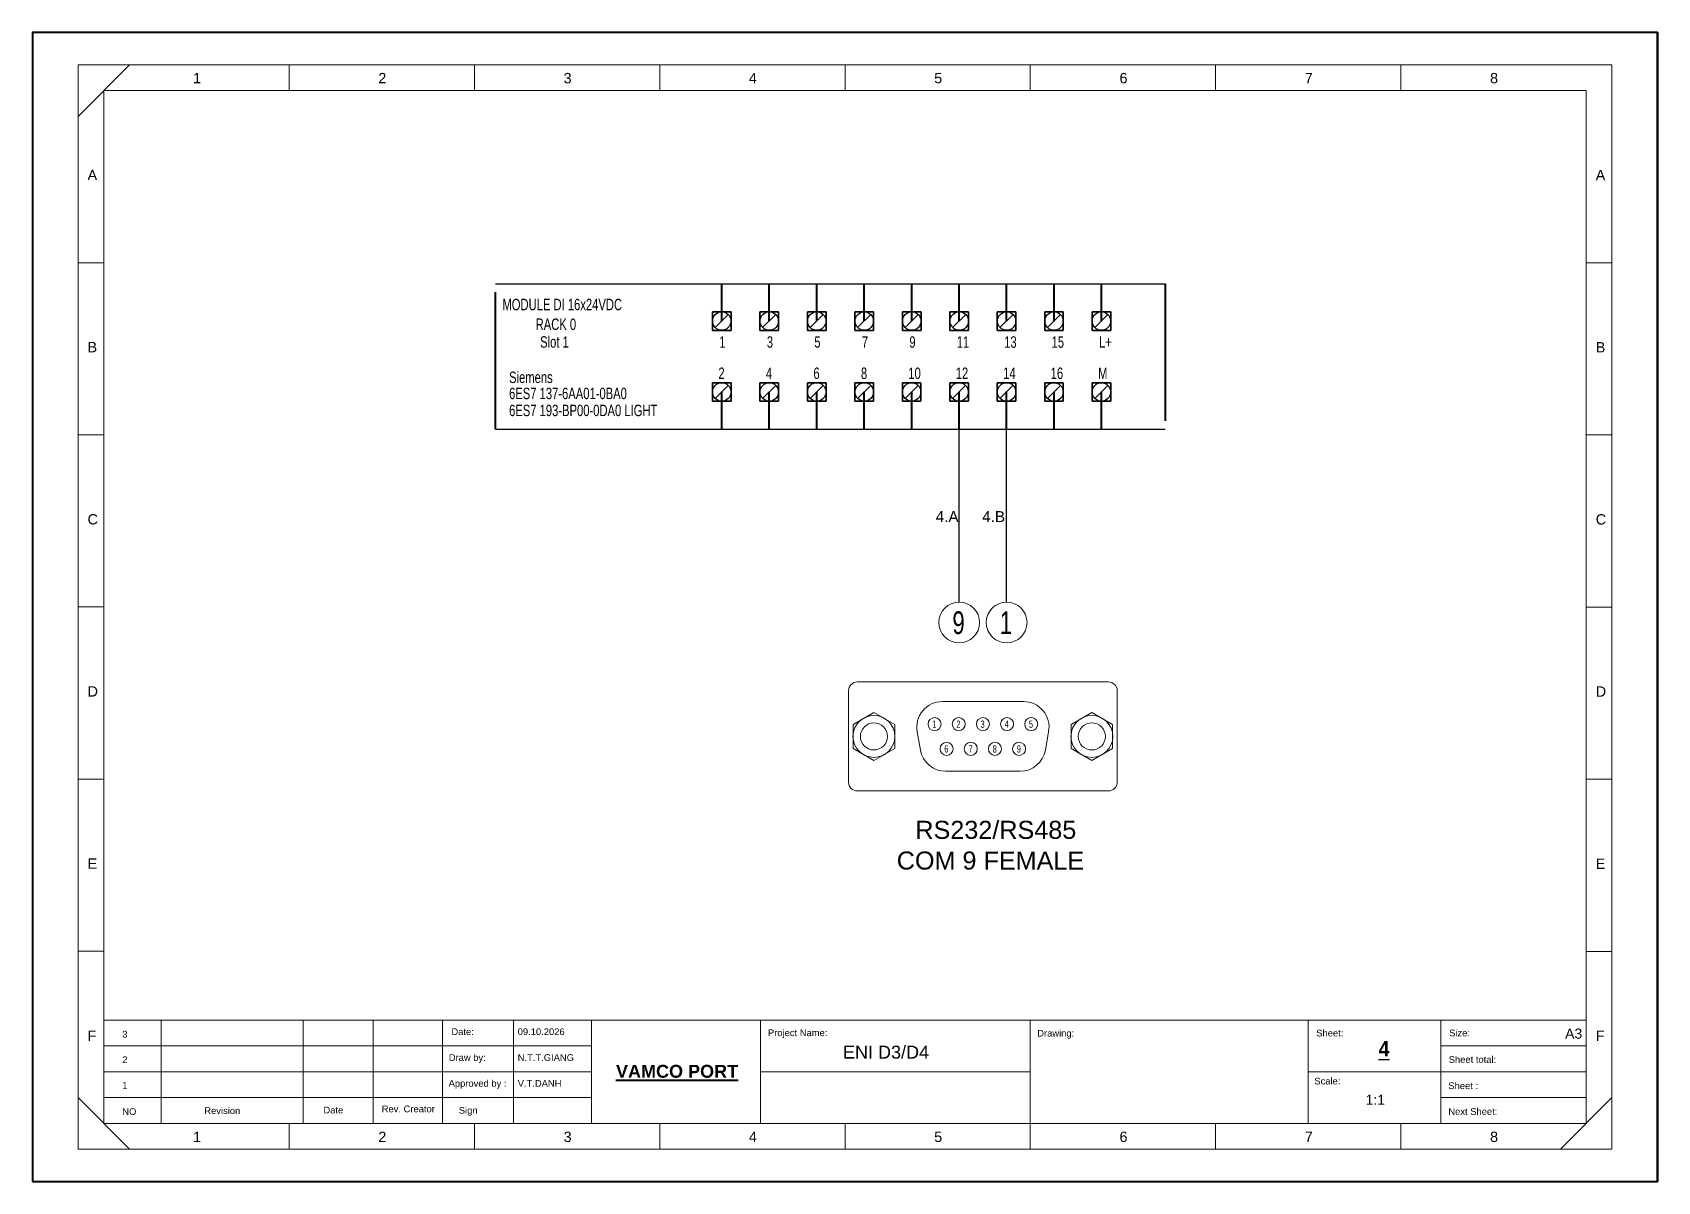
# Model space of a CAD drawing. Header units: millimetres. Extents: x 6750 to 121550, y -28210 to 66060.
# Drawn here: x 14549.2 to 14846.2, y 15806 to 16016 of the extents above; entities that cross this region are included whole.
import ezdxf

# ---------------------------------------------------------------- set-up
doc = ezdxf.new("R2010")
doc.units = ezdxf.units.MM
doc.linetypes.add('atContinuous2', pattern=[0])
doc.linetypes.add('DASHED2', pattern=[0.375, 0.25, -0.125])
for name, color, linetype, lineweight, plot in [('CONNECTOR', 4, 'Continuous', 0, False), ('CUTOUT', 1, 'Continuous', 0, False), ('ENGRAVE', 6, 'Continuous', 0, False), ('SCREW', 3, 'Continuous', 0, False)]:
    doc.layers.add(name, color=color, linetype=linetype, lineweight=lineweight, plot=plot)
doc.layers.add('DN.1. NET LIEN MANH', color=7, linetype='Continuous', lineweight=40)
for name, color, linetype in [('M.702.Ghi chu', 3, 'Continuous'), ('Z_entity', 7, 'Continuous'), ('Z_text', 7, 'Continuous')]:
    doc.layers.add(name, color=color, linetype=linetype)
doc.styles.add('ARIAL', font='arial.ttf')
doc.styles.add('PM', font='arial.ttf', dxfattribs={"width": 0.6})
doc.styles.get("Standard").update_dxf_attribs({"font": 'arial.ttf'})

msp = doc.modelspace()

# ---------------------------------------------------------------- texts
at = {"char_height": 2, "width": 32.39865, "attachment_point": 1}
for s, insert in [('4.A', (14714.24, 15928.523)), ('4.B', (14722.735, 15928.523))]:
    msp.add_mtext(s, dxfattribs=dict(at, insert=insert))
at = {"layer": 'ENGRAVE', "style": 'ARIAL'}
for s, p in [('RS232/RS485', (14710.528, 15868.625)), ('COM 9 FEMALE', (14707.129, 15863.017))]:
    msp.add_text(s, height=3.29348, dxfattribs=at).set_placement(p)
at = {"layer": 'M.702.Ghi chu', "ltscale": 100, "insert": (14796.189, 15831.697), "char_height": 2.82848, "attachment_point": 2, "style": 'PM'}
msp.add_mtext('\\A1;{\\fArial|b1|i0|c0|p34;\\W0.9;\\L4}', dxfattribs=at)
at = {"layer": 'Z_text', "color": 0, "width": 0.7}
for s, height, p in [('MODULE DI 16x24VDC', 2.09537, (14635.061, 15965.244)), ('RACK 0 ', 2.0954, (14641.128, 15961.638)), ('Slot 1', 2.0954, (14641.951, 15958.396)), ('1', 2.095, (14674.698, 15958.386)), ('3', 2.095, (14683.381, 15958.386)), ('5', 2.095, (14692.064, 15958.386)), ('7', 2.095, (14700.747, 15958.386)), ('9', 2.095, (14709.43, 15958.386)), ('11', 2.0954, (14718.095, 15958.386)), ('13', 2.0954, (14726.761, 15958.386)), ('15', 2.0954, (14735.426, 15958.386)), ('L+', 2.0954, (14744.091, 15958.386)), ('2', 2.095, (14674.528, 15952.676)), ('4', 2.095, (14683.212, 15952.676)), ('6', 2.095, (14691.895, 15952.676)), ('8', 2.095, (14700.578, 15952.676)), ('10', 2.0954, (14709.243, 15952.676)), ('12', 2.0954, (14717.908, 15952.676)), ('14', 2.0954, (14726.573, 15952.676)), ('16', 2.0954, (14735.256, 15952.676)), ('M', 2.095, (14743.921, 15952.676)), ('Siemens', 2.0954, (14636.276, 15951.938)), ('6ES7 137-6AA01-0BA0', 2.09537, (14636.276, 15948.989)), ('6ES7 193-BP00-0DA0 LIGHT', 2.09537, (14636.276, 15945.884)), ('9', 4.149, (14717.293, 15906.055)), ('1', 4.149, (14725.958, 15906.055)), ('1', 1.323, (14713.639, 15888.929)), ('2', 1.323, (14718.029, 15888.923)), ('3', 1.323, (14722.444, 15888.923)), ('4', 1.323, (14726.859, 15888.923)), ('5', 1.323, (14731.275, 15888.923)), ('6', 1.323, (14715.822, 15884.396)), ('7', 1.323, (14720.237, 15884.396)), ('8', 1.323, (14724.652, 15884.396)), ('9', 1.323, (14729.067, 15884.396))]:
    msp.add_text(s, height=height, rotation=360, dxfattribs=at).set_placement(p)

# ---------------------------------------------------------------- blocks, each defined once
blk = doc.blocks.new('asdklnakdad')
for p, q in [((16292.99, 3398.33), (16292.99, 3101.33)), ((16712.99, 3398.33), (16292.99, 3398.33)), ((16712.99, 3398.33), (16712.99, 3101.33)), ((16712.99, 3398.33), (16712.99, 3101.33))]:
    blk.add_line(p, q)
at = {"lineweight": 5}
for p, q in [((16318.1, 3389.99), (16304.75, 3376.64)), ((16359.32, 3383.32), (16359.32, 3389.99)), ((16407.21, 3383.32), (16407.21, 3389.99)), ((16455.1, 3383.32), (16455.1, 3389.99)), ((16502.99, 3383.32), (16502.99, 3389.99)), ((16550.88, 3383.32), (16550.88, 3389.99)), ((16598.77, 3383.32), (16598.77, 3389.99)), ((16646.66, 3383.32), (16646.66, 3389.99)), ((16311.43, 3338.82), (16304.75, 3338.82)), ((16701.22, 3338.8), (16694.55, 3338.8)), ((16311.43, 3294.32), (16304.75, 3294.32)), ((16701.22, 3294.3), (16694.55, 3294.3)), ((16311.43, 3249.83), (16304.75, 3249.83)), ((16701.22, 3249.8), (16694.55, 3249.8)), ((16311.43, 3205.33), (16304.75, 3205.33)), ((16701.22, 3205.3), (16694.55, 3205.3)), ((16311.43, 3160.83), (16304.75, 3160.83)), ((16701.22, 3160.81), (16694.55, 3160.81)), ((16311.43, 3143.03), (16694.55, 3143.03)), ((16326.22, 3116.33), (16326.22, 3143.03)), ((16362.92, 3116.33), (16362.92, 3143.03)), ((16381.03, 3116.33), (16381.03, 3143.03)), ((16398.97, 3116.33), (16398.97, 3143.03)), ((16417.32, 3116.33), (16417.32, 3143.03)), ((16437.51, 3116.33), (16437.51, 3143.03)), ((16481.15, 3116.33), (16481.15, 3143.03)), ((16550.88, 3116.33), (16550.88, 3143.03)), ((16622.71, 3116.33), (16622.71, 3143.03)), ((16657.02, 3116.33), (16657.02, 3143.03)), ((16311.43, 3136.36), (16437.51, 3136.36)), ((16657.02, 3136.36), (16694.55, 3136.36)), ((16311.43, 3129.68), (16437.51, 3129.68)), ((16481.15, 3129.68), (16550.88, 3129.68)), ((16622.71, 3129.68), (16694.55, 3129.68)), ((16304.75, 3123.01), (16318.1, 3109.66)), ((16311.43, 3123.01), (16437.51, 3123.01)), ((16657.02, 3123.01), (16694.55, 3123.01)), ((16701.22, 3123.01), (16687.88, 3109.66)), ((16304.75, 3109.66), (16304.75, 3116.33)), ((16311.43, 3116.33), (16694.55, 3116.33)), ((16359.32, 3116.33), (16359.32, 3109.66)), ((16359.32, 3109.66), (16359.32, 3116.33)), ((16407.21, 3116.33), (16407.21, 3109.66)), ((16407.21, 3109.66), (16407.21, 3116.33)), ((16455.1, 3116.33), (16455.1, 3109.66)), ((16455.1, 3109.66), (16455.1, 3116.33)), ((16502.99, 3116.33), (16502.99, 3109.66)), ((16502.99, 3109.66), (16502.99, 3116.33)), ((16550.88, 3116.33), (16550.88, 3109.66)), ((16550.88, 3109.66), (16550.88, 3116.33)), ((16598.77, 3116.33), (16598.77, 3109.66)), ((16598.77, 3109.66), (16598.77, 3116.33)), ((16598.77, 3116.33), (16646.66, 3116.33)), ((16646.66, 3116.33), (16646.66, 3109.66)), ((16646.66, 3109.66), (16646.66, 3116.33)), ((16292.99, 3101.33), (16712.99, 3101.33))]:
    blk.add_line(p, q, dxfattribs=at)
for points in [[(16304.75, 3109.66), (16304.75, 3389.99), (16701.22, 3389.99), (16701.22, 3109.66), (16304.75, 3109.66)], [(16311.43, 3116.33), (16311.43, 3383.32), (16694.55, 3383.32), (16694.55, 3116.33)], [(16481.15, 3143.03), (16437.51, 3143.03), (16437.51, 3116.33), (16481.15, 3116.33)]]:
    blk.add_lwpolyline(points, close=True, dxfattribs=at)
at = {"layer": 'DN.1. NET LIEN MANH'}
blk.add_lwpolyline([(16292.99, 3101.33), (16712.99, 3101.33), (16712.99, 3398.33), (16292.99, 3398.33)], close=True, dxfattribs=at)
at = {"lineweight": 5, "attachment_point": 1}
for s, insert, char_height, width in [('{\\fArial|b0|i0|c0|p34;1}', (16334.48, 3387.87), 2.6698, 8.4244), ('{\\fArial|b0|i0|c0|p34;2}', (16382.37, 3387.87), 2.6698, 8.4244), ('{\\fArial|b0|i0|c0|p34;3}', (16430.26, 3387.87), 2.6698, 8.4244), ('{\\fArial|b0|i0|c0|p34;4}', (16478.15, 3387.87), 2.6698, 8.4244), ('{\\fArial|b0|i0|c0|p34;5}', (16526.04, 3387.87), 2.6698, 8.4244), ('{\\fArial|b0|i0|c0|p34;6}', (16573.93, 3387.87), 2.6698, 8.4244), ('{\\fArial|b0|i0|c0|p34;7}', (16621.82, 3387.87), 2.6698, 8.4244), ('{\\fArial|b0|i0|c0|p34;8}', (16669.71, 3387.87), 2.6698, 8.4244), ('{\\fArial|b0|i0|c0|p34;A}', (16307.22, 3362.83), 2.6698, 8.4244), ('{\\fArial|b0|i0|c0|p34;A}', (16697.02, 3362.8), 2.6698, 8.4244), ('{\\fArial|b0|i0|c0|p34;B}', (16307.22, 3318.33), 2.6698, 8.4244), ('{\\fArial|b0|i0|c0|p34;B}', (16697.02, 3318.3), 2.6698, 8.4244), ('{\\fArial|b0|i0|c0|p34;C}', (16307.22, 3273.83), 2.6698, 8.4244), ('{\\fArial|b0|i0|c0|p34;C}', (16697.02, 3273.81), 2.6698, 8.4244), ('{\\fArial|b0|i0|c0|p34;D}', (16307.22, 3229.33), 2.6698, 8.4244), ('{\\fArial|b0|i0|c0|p34;D}', (16697.02, 3229.31), 2.6698, 8.4244), ('{\\fArial|b0|i0|c0|p34;E}', (16307.22, 3184.84), 2.6698, 8.4244), ('{\\fArial|b0|i0|c0|p34;E}', (16697.02, 3184.81), 2.6698, 8.4244), ('{\\fArial|b0|i0|c0|p34;F}', (16307.22, 3140.34), 2.6698, 8.4244), ('3', (16316.19, 3140.27), 1.74, 27.6235), ('Date:', (16401.27, 3140.91), 1.735, 9.134), ('09.10.2026', (16418.4, 3140.91), 1.735, 27.6235), ('Project Name:', (16483.08, 3140.64), 1.7354, 28.7909), ('Drawing:', (16552.67, 3140.52), 1.735, 28.7909), ('Sheet:', (16624.79, 3140.56), 1.735, 28.7909), ('Size:', (16659.13, 3140.6), 1.735, 8.4244), ('{\\fArial|b0|i0|c0|p34;F}', (16697.02, 3140.31), 2.6698, 8.4244), ('2', (16316.19, 3133.67), 1.74, 27.6235), ('Draw by:', (16400.58, 3134.23), 1.735, 27.6235), ('N.T.T.GIANG', (16418.4, 3134.23), 1.7354, 27.6235), ('Sheet total:', (16659.03, 3133.73), 1.7354, 12.8616), ('1', (16316.19, 3127.07), 1.74, 27.6235), ('Approved by :', (16400.54, 3127.56), 1.7354, 27.6235), ('V.T.DANH', (16418.4, 3127.56), 1.735, 27.6235), ('Scale:', (16624.29, 3128.15), 1.735, 28.7909), ('Sheet :', (16658.93, 3126.95), 1.735, 8.4244), ('Date', (16368.19, 3120.66), 1.735, 27.6235), ('{\\fArial|b0|i0|c0|p34;Rev. Creator}', (16383.25, 3120.96), 1.7354, 29.9885), ('Sign', (16403.17, 3120.59), 1.735, 27.6235), ('NO', (16316.19, 3120.27), 1.735, 27.6235), ('Revision', (16337.39, 3120.5), 1.735, 27.6235), ('Next Sheet:', (16658.93, 3120.28), 1.7354, 16.6527), ('{\\fArial|b0|i0|c0|p34;1}', (16334.48, 3114.21), 2.6698, 8.4244), ('{\\fArial|b0|i0|c0|p34;2}', (16382.37, 3114.21), 2.6698, 8.4244), ('{\\fArial|b0|i0|c0|p34;3}', (16430.26, 3114.21), 2.6698, 8.4244), ('{\\fArial|b0|i0|c0|p34;4}', (16478.15, 3114.21), 2.6698, 8.4244), ('{\\fArial|b0|i0|c0|p34;5}', (16526.04, 3114.21), 2.6698, 8.4244), ('{\\fArial|b0|i0|c0|p34;6}', (16573.93, 3114.21), 2.6698, 8.4244), ('{\\fArial|b0|i0|c0|p34;7}', (16621.82, 3114.21), 2.6698, 8.4244), ('{\\fArial|b0|i0|c0|p34;8}', (16669.71, 3114.21), 2.6698, 8.4244)]:
    blk.add_mtext(s, dxfattribs=dict(at, insert=insert, char_height=char_height, width=width))
at = {"layer": 'DN.1. NET LIEN MANH', "attachment_point": 1}
for s, insert, char_height, width in [('A3', (16689.1, 3140.86), 2.6, 5.5322), ('ENI D3/D4', (16502.47, 3136.43), 3.333, 61.0927), ('{\\fArial|b1|i0|c0|p34;\\LVAMCO PORT}', (16443.8, 3131.48), 3.3333, 31.9027), ('1:1', (16637.53, 3123.75), 2.6, 5.5322)]:
    blk.add_mtext(s, dxfattribs=dict(at, insert=insert, char_height=char_height, width=width))

# ---------------------------------------------------------------- linework, layer by layer
for p, q in [((14633.778, 15970.055), (14756.157, 15970.055)), ((14633.778, 15943.526), (14756.157, 15943.526)), ((14718.543, 15911.904), (14718.543, 15943.526)), ((14727.208, 15911.904), (14727.208, 15943.526))]:
    msp.add_line(p, q)
at = {"layer": 'CONNECTOR'}
for points in [[(14699.915, 15877.379), (14745.819, 15877.379, 0.4142136), (14747.413, 15878.972), (14747.413, 15895.708, 0.4142136), (14745.819, 15897.302), (14699.915, 15897.302, 0.4142136), (14698.322, 15895.708), (14698.322, 15878.972, 0.4142136)], [(14715.464, 15893.716), (14730.271, 15893.716, -0.4663077), (14734.887, 15888.214), (14734.292, 15884.838, -0.3639702), (14729.676, 15880.965), (14716.059, 15880.965, -0.3639702), (14711.443, 15884.838), (14710.847, 15888.214, -0.4663077)]]:
    msp.add_lwpolyline(points, format="xyb", close=True, dxfattribs=at)
for centre, radius in [((14718.543, 15908.17), 3.733), ((14727.208, 15908.17), 3.733), ((14714.037, 15889.604), 1.191), ((14718.452, 15889.604), 1.191), ((14722.867, 15889.604), 1.191), ((14727.282, 15889.604), 1.191), ((14731.697, 15889.604), 1.191), ((14716.245, 15885.077), 1.191), ((14720.66, 15885.077), 1.191), ((14725.075, 15885.077), 1.191), ((14729.49, 15885.077), 1.191)]:
    msp.add_circle(centre, radius, dxfattribs=at)
at = {"layer": 'CUTOUT'}
for centre in [(14702.952, 15887.34), (14742.783, 15887.34)]:
    msp.add_circle(centre, 2.471, dxfattribs=at)
at = {"layer": 'DN.1. NET LIEN MANH', "linetype": 'DASHED2', "ltscale": 100}
msp.add_line((14756.157, 15970.055), (14756.157, 15943.526), dxfattribs=at)
msp.add_lwpolyline([(14633.778, 15943.526), (14633.778, 15970.055)], dxfattribs=at)
at = {"layer": 'DN.1. NET LIEN MANH'}
for points in [[(14675.145, 15963.274), (14675.145, 15970.055)], [(14683.828, 15963.274), (14683.828, 15970.055)], [(14692.511, 15963.274), (14692.511, 15970.055)], [(14701.194, 15963.274), (14701.194, 15970.055)], [(14709.878, 15963.274), (14709.878, 15970.055)], [(14718.543, 15963.274), (14718.543, 15970.055)], [(14727.208, 15963.274), (14727.208, 15970.055)], [(14735.873, 15963.274), (14735.873, 15970.055)], [(14744.538, 15963.274), (14744.538, 15970.055)], [(14675.145, 15943.526), (14675.145, 15950.307)], [(14683.828, 15943.526), (14683.828, 15950.307)], [(14692.511, 15943.526), (14692.511, 15950.307)], [(14701.194, 15943.526), (14701.194, 15950.307)], [(14709.878, 15943.526), (14709.878, 15950.307)], [(14718.543, 15943.526), (14718.543, 15950.307)], [(14727.208, 15943.526), (14727.208, 15950.307)], [(14735.873, 15943.526), (14735.873, 15950.307)], [(14744.538, 15943.526), (14744.538, 15950.307)]]:
    msp.add_lwpolyline(points, dxfattribs=at)
at = {"layer": 'SCREW'}
for points in [[(14706.748, 15889.532), (14702.952, 15891.724), (14699.156, 15889.532), (14699.156, 15885.149), (14702.952, 15882.957), (14706.748, 15885.149)], [(14746.579, 15889.532), (14742.783, 15891.724), (14738.987, 15889.532), (14738.987, 15885.149), (14742.783, 15882.957), (14746.579, 15885.149)]]:
    msp.add_lwpolyline(points, close=True, dxfattribs=at)
for centre in [(14702.952, 15887.34), (14742.783, 15887.34)]:
    msp.add_circle(centre, 3.825, dxfattribs=at)
at = {"layer": 'Z_entity', "color": 0}
for points in [[(14676.834, 15961.567), (14673.439, 15961.567), (14673.439, 15964.962), (14676.834, 15964.962), (14676.834, 15961.567), (14676.834, 15964.962), (14673.439, 15964.962), (14673.439, 15961.567), (14676.834, 15961.567)], [(14676.328, 15964.475), (14673.926, 15962.073)], [(14685.517, 15961.567), (14682.122, 15961.567), (14682.122, 15964.962), (14685.517, 15964.962), (14685.517, 15961.567), (14685.517, 15964.962), (14682.122, 15964.962), (14682.122, 15961.567), (14685.517, 15961.567)], [(14685.011, 15964.475), (14682.609, 15962.073)], [(14694.2, 15961.567), (14690.805, 15961.567), (14690.805, 15964.962), (14694.2, 15964.962), (14694.2, 15961.567), (14694.2, 15964.962), (14690.805, 15964.962), (14690.805, 15961.567), (14694.2, 15961.567)], [(14693.694, 15964.475), (14691.292, 15962.073)], [(14702.883, 15961.567), (14699.488, 15961.567), (14699.488, 15964.962), (14702.883, 15964.962), (14702.883, 15961.567), (14702.883, 15964.962), (14699.488, 15964.962), (14699.488, 15961.567), (14702.883, 15961.567)], [(14702.377, 15964.475), (14699.976, 15962.073)], [(14711.566, 15961.567), (14708.171, 15961.567), (14708.171, 15964.962), (14711.566, 15964.962), (14711.566, 15961.567), (14711.566, 15964.962), (14708.171, 15964.962), (14708.171, 15961.567), (14711.566, 15961.567)], [(14711.06, 15964.475), (14708.659, 15962.073)], [(14720.231, 15961.567), (14716.836, 15961.567), (14716.836, 15964.962), (14720.231, 15964.962), (14720.231, 15961.567), (14720.231, 15964.962), (14716.836, 15964.962), (14716.836, 15961.567), (14720.231, 15961.567)], [(14719.725, 15964.475), (14717.324, 15962.073)], [(14728.896, 15961.567), (14725.501, 15961.567), (14725.501, 15964.962), (14728.896, 15964.962), (14728.896, 15961.567), (14728.896, 15964.962), (14725.501, 15964.962), (14725.501, 15961.567), (14728.896, 15961.567)], [(14728.39, 15964.475), (14725.989, 15962.073)], [(14737.561, 15961.567), (14734.166, 15961.567), (14734.166, 15964.962), (14737.561, 15964.962), (14737.561, 15961.567), (14737.561, 15964.962), (14734.166, 15964.962), (14734.166, 15961.567), (14737.561, 15961.567)], [(14737.055, 15964.475), (14734.654, 15962.073)], [(14746.226, 15961.567), (14742.831, 15961.567), (14742.831, 15964.962), (14746.226, 15964.962), (14746.226, 15961.567), (14746.226, 15964.962), (14742.831, 15964.962), (14742.831, 15961.567), (14746.226, 15961.567)], [(14745.721, 15964.475), (14743.319, 15962.073)], [(14676.834, 15948.6), (14673.439, 15948.6), (14673.439, 15951.995), (14676.834, 15951.995), (14676.834, 15948.6), (14676.834, 15951.995), (14673.439, 15951.995), (14673.439, 15948.6), (14676.834, 15948.6)], [(14676.328, 15951.508), (14673.926, 15949.106)], [(14685.517, 15948.6), (14682.122, 15948.6), (14682.122, 15951.995), (14685.517, 15951.995), (14685.517, 15948.6), (14685.517, 15951.995), (14682.122, 15951.995), (14682.122, 15948.6), (14685.517, 15948.6)], [(14685.011, 15951.508), (14682.609, 15949.106)], [(14694.2, 15948.6), (14690.805, 15948.6), (14690.805, 15951.995), (14694.2, 15951.995), (14694.2, 15948.6), (14694.2, 15951.995), (14690.805, 15951.995), (14690.805, 15948.6), (14694.2, 15948.6)], [(14693.694, 15951.508), (14691.292, 15949.106)], [(14702.883, 15948.6), (14699.488, 15948.6), (14699.488, 15951.995), (14702.883, 15951.995), (14702.883, 15948.6), (14702.883, 15951.995), (14699.488, 15951.995), (14699.488, 15948.6), (14702.883, 15948.6)], [(14702.377, 15951.508), (14699.976, 15949.106)], [(14711.548, 15948.6), (14708.153, 15948.6), (14708.153, 15951.995), (14711.548, 15951.995), (14711.548, 15948.6), (14711.548, 15951.995), (14708.153, 15951.995), (14708.153, 15948.6), (14711.548, 15948.6)], [(14711.042, 15951.508), (14708.641, 15949.106)], [(14720.213, 15948.6), (14716.818, 15948.6), (14716.818, 15951.995), (14720.213, 15951.995), (14720.213, 15948.6), (14720.213, 15951.995), (14716.818, 15951.995), (14716.818, 15948.6), (14720.213, 15948.6)], [(14719.707, 15951.508), (14717.306, 15949.106)], [(14728.878, 15948.6), (14725.483, 15948.6), (14725.483, 15951.995), (14728.878, 15951.995), (14728.878, 15948.6), (14728.878, 15951.995), (14725.483, 15951.995), (14725.483, 15948.6), (14728.878, 15948.6)], [(14728.372, 15951.508), (14725.971, 15949.106)], [(14737.561, 15948.6), (14734.166, 15948.6), (14734.166, 15951.995), (14737.561, 15951.995), (14737.561, 15948.6), (14737.561, 15951.995), (14734.166, 15951.995), (14734.166, 15948.6), (14737.561, 15948.6)], [(14737.055, 15951.508), (14734.654, 15949.106)], [(14746.226, 15948.6), (14742.831, 15948.6), (14742.831, 15951.995), (14746.226, 15951.995), (14746.226, 15948.6), (14746.226, 15951.995), (14742.831, 15951.995), (14742.831, 15948.6), (14746.226, 15948.6)], [(14745.721, 15951.508), (14743.319, 15949.106)]]:
    msp.add_lwpolyline(points, dxfattribs=at)
at = {"layer": 'Z_entity', "color": 0, "linetype": 'atContinuous2'}
for centre in [(14675.145, 15963.274), (14683.828, 15963.274), (14692.511, 15963.274), (14701.194, 15963.274), (14709.878, 15963.274), (14718.543, 15963.274), (14727.208, 15963.274), (14735.873, 15963.274), (14744.538, 15963.274), (14675.145, 15950.307), (14683.828, 15950.307), (14692.511, 15950.307), (14701.194, 15950.307), (14709.86, 15950.307), (14718.525, 15950.307), (14727.19, 15950.307), (14735.873, 15950.307), (14744.538, 15950.307)]:
    msp.add_circle(centre, 1.688, dxfattribs=at)

# ---------------------------------------------------------------- block references
at = {"layer": 'DN.1. NET LIEN MANH', "xscale": 0.7071188063184387, "yscale": 0.7071188063184387, "zscale": 0.7071188063184387}
msp.add_blockref('asdklnakdad', (3028.094, 13612.988), dxfattribs=at)

msp.set_redraw_order([(e.dxf.handle, doc.entitydb.next_handle()) for e in msp.query("TEXT MTEXT ATTDEF DIMENSION ARC_DIMENSION")])  # texts and dimensions are drawn at this point

doc.saveas('drawing.dxf')
